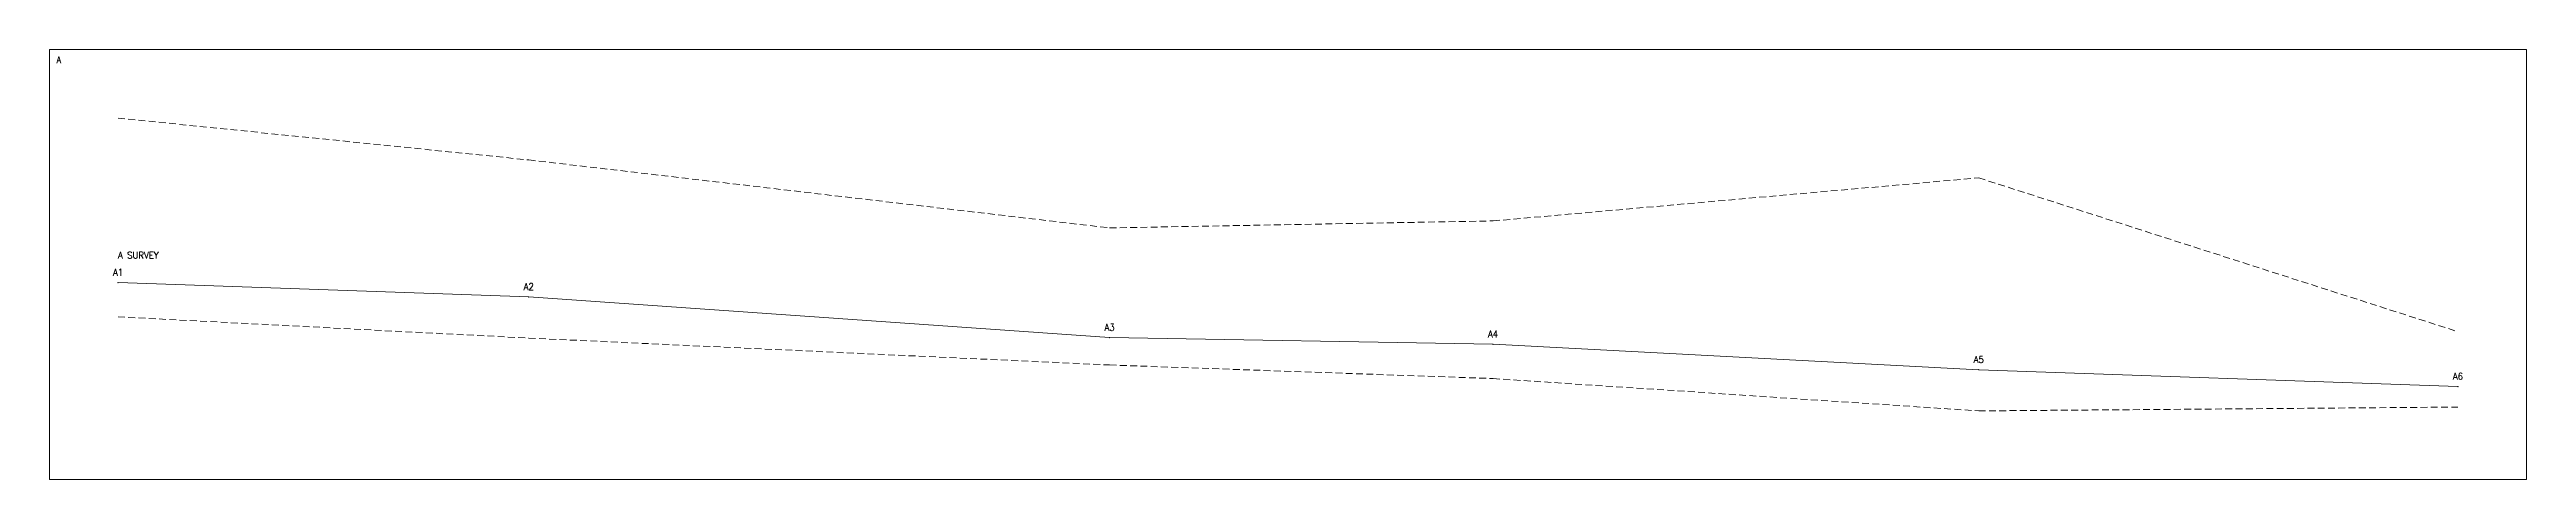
# Model space of a CAD drawing. Header units: feet. Extents: x -7 to 258, y -373 to 103.
# Drawn here: x -7.2 to 173.6, y -240.1 to -208.8 of the extents above; entities that cross this region are included whole.
import ezdxf

# ---------------------------------------------------------------- set-up
doc = ezdxf.new("R2010")
doc.units = ezdxf.units.FT
doc.header["$MEASUREMENT"] = 0
doc.linetypes.add('DASHED', pattern=[0.75, 0.5, -0.25])
for name, color, linetype, lineweight, true_color in [('CTRL-PROFILE-BOX', 8, 'Continuous', 0, 0x808080), ('CTRL-PROFILE-CEILING-A', 8, 'DASHED', 0, 0x808080), ('CTRL-PROFILE-FLOOR-A', 8, 'DASHED', 0, 0x808080), ('CTRL-PROFILE-SHOTS-A', 8, 'Continuous', 9, 0x808080), ('CTRL-PROFILE-STATION-LABELS-A', 1, 'Continuous', 0, 0xff0000), ('CTRL-PROFILE-STATIONS', 1, 'Continuous', 9, 0xff0000), ('CTRL-PROFILE-STATIONS-A', 1, 'Continuous', 9, 0xff0000), ('CTRL-PROFILE-TEXT-LABELS-A', 1, 'Continuous', 0, 0xff0000)]:
    doc.layers.add(name, color=color, linetype=linetype, lineweight=lineweight, true_color=true_color)
doc.styles.add('textstyle19', font='')
doc.styles.add('textstyle28', font='')
doc.styles.add('textstyle29', font='')
doc.styles.add('textstyle32', font='')
doc.styles.add('textstyle35', font='')
doc.styles.add('textstyle37', font='')
doc.styles.add('textstyle49', font='')
doc.styles.add('textstyle62', font='')
doc.styles.get('textstyle19').set_extended_font_data('standard')
doc.styles.get('textstyle28').set_extended_font_data('standard')
doc.styles.get('textstyle29').set_extended_font_data('standard')
doc.styles.get('textstyle32').set_extended_font_data('standard')
doc.styles.get('textstyle35').set_extended_font_data('standard')
doc.styles.get('textstyle37').set_extended_font_data('standard')
doc.styles.get('textstyle49').set_extended_font_data('standard')
doc.styles.get('textstyle62').set_extended_font_data('standard')

msp = doc.modelspace()

# ---------------------------------------------------------------- texts
at = {"layer": 'CTRL-PROFILE-BOX', "insert": (-6.71, -209.54), "char_height": 0.5, "width": 100, "attachment_point": 4, "style": 'textstyle49'}
msp.add_mtext('A', dxfattribs=at)
at = {"layer": 'CTRL-PROFILE-STATION-LABELS-A', "char_height": 0.5, "width": 100, "attachment_point": 5}
for s, insert, style in [('A1', (-2.21, -225.04), 'textstyle62'), ('A2', (27.77, -226.09), 'textstyle28'), ('A3', (70.17, -229.05), 'textstyle32'), ('A4', (98.16, -229.54), 'textstyle37'), ('A5', (133.61, -231.4), 'textstyle29'), ('A6', (168.59, -232.62), 'textstyle35')]:
    msp.add_mtext(s, dxfattribs=dict(at, insert=insert, style=style))
at = {"layer": 'CTRL-PROFILE-TEXT-LABELS-A', "insert": (-2.21, -223.79), "char_height": 0.5, "width": 100, "attachment_point": 4, "style": 'textstyle19'}
msp.add_mtext('A SURVEY', dxfattribs=at)

# ---------------------------------------------------------------- linework, layer by layer
at = {"layer": 'CTRL-PROFILE-BOX', "flags": 128}
msp.add_lwpolyline([(-7.21, -240.15), (173.59, -240.15), (173.59, -208.79), (-7.21, -208.79)], close=True, dxfattribs=at)
at = {"layer": 'CTRL-PROFILE-CEILING-A'}
msp.add_lwpolyline([(-2.21, -213.79), (27.77, -216.84), (70.17, -221.8), (98.16, -221.29), (133.61, -218.15), (168.59, -229.37)], dxfattribs=at)
at = {"layer": 'CTRL-PROFILE-FLOOR-A'}
msp.add_lwpolyline([(-2.21, -228.29), (27.77, -229.84), (70.17, -231.8), (98.16, -232.79), (133.61, -235.15), (168.59, -234.87)], dxfattribs=at)
at = {"layer": 'CTRL-PROFILE-SHOTS-A'}
for p, q in [((-2.21, -225.79), (27.77, -226.84)), ((27.77, -226.84), (70.17, -229.8)), ((70.17, -229.8), (98.16, -230.29)), ((98.16, -230.29), (133.61, -232.15)), ((133.61, -232.15), (168.59, -233.37))]:
    msp.add_line(p, q, dxfattribs=at)
at = {"layer": 'CTRL-PROFILE-STATIONS'}
msp.add_point((-2.21, -225.79), dxfattribs=at)
at = {"layer": 'CTRL-PROFILE-STATIONS-A'}
for p in [(-2.21, -225.79), (27.77, -226.84), (70.17, -229.8), (98.16, -230.29), (133.61, -232.15), (168.59, -233.37)]:
    msp.add_point(p, dxfattribs=at)

msp.set_redraw_order([(e.dxf.handle, doc.entitydb.next_handle()) for e in msp.query("TEXT MTEXT ATTDEF DIMENSION ARC_DIMENSION")])  # texts and dimensions are drawn at this point

doc.saveas('drawing.dxf')
